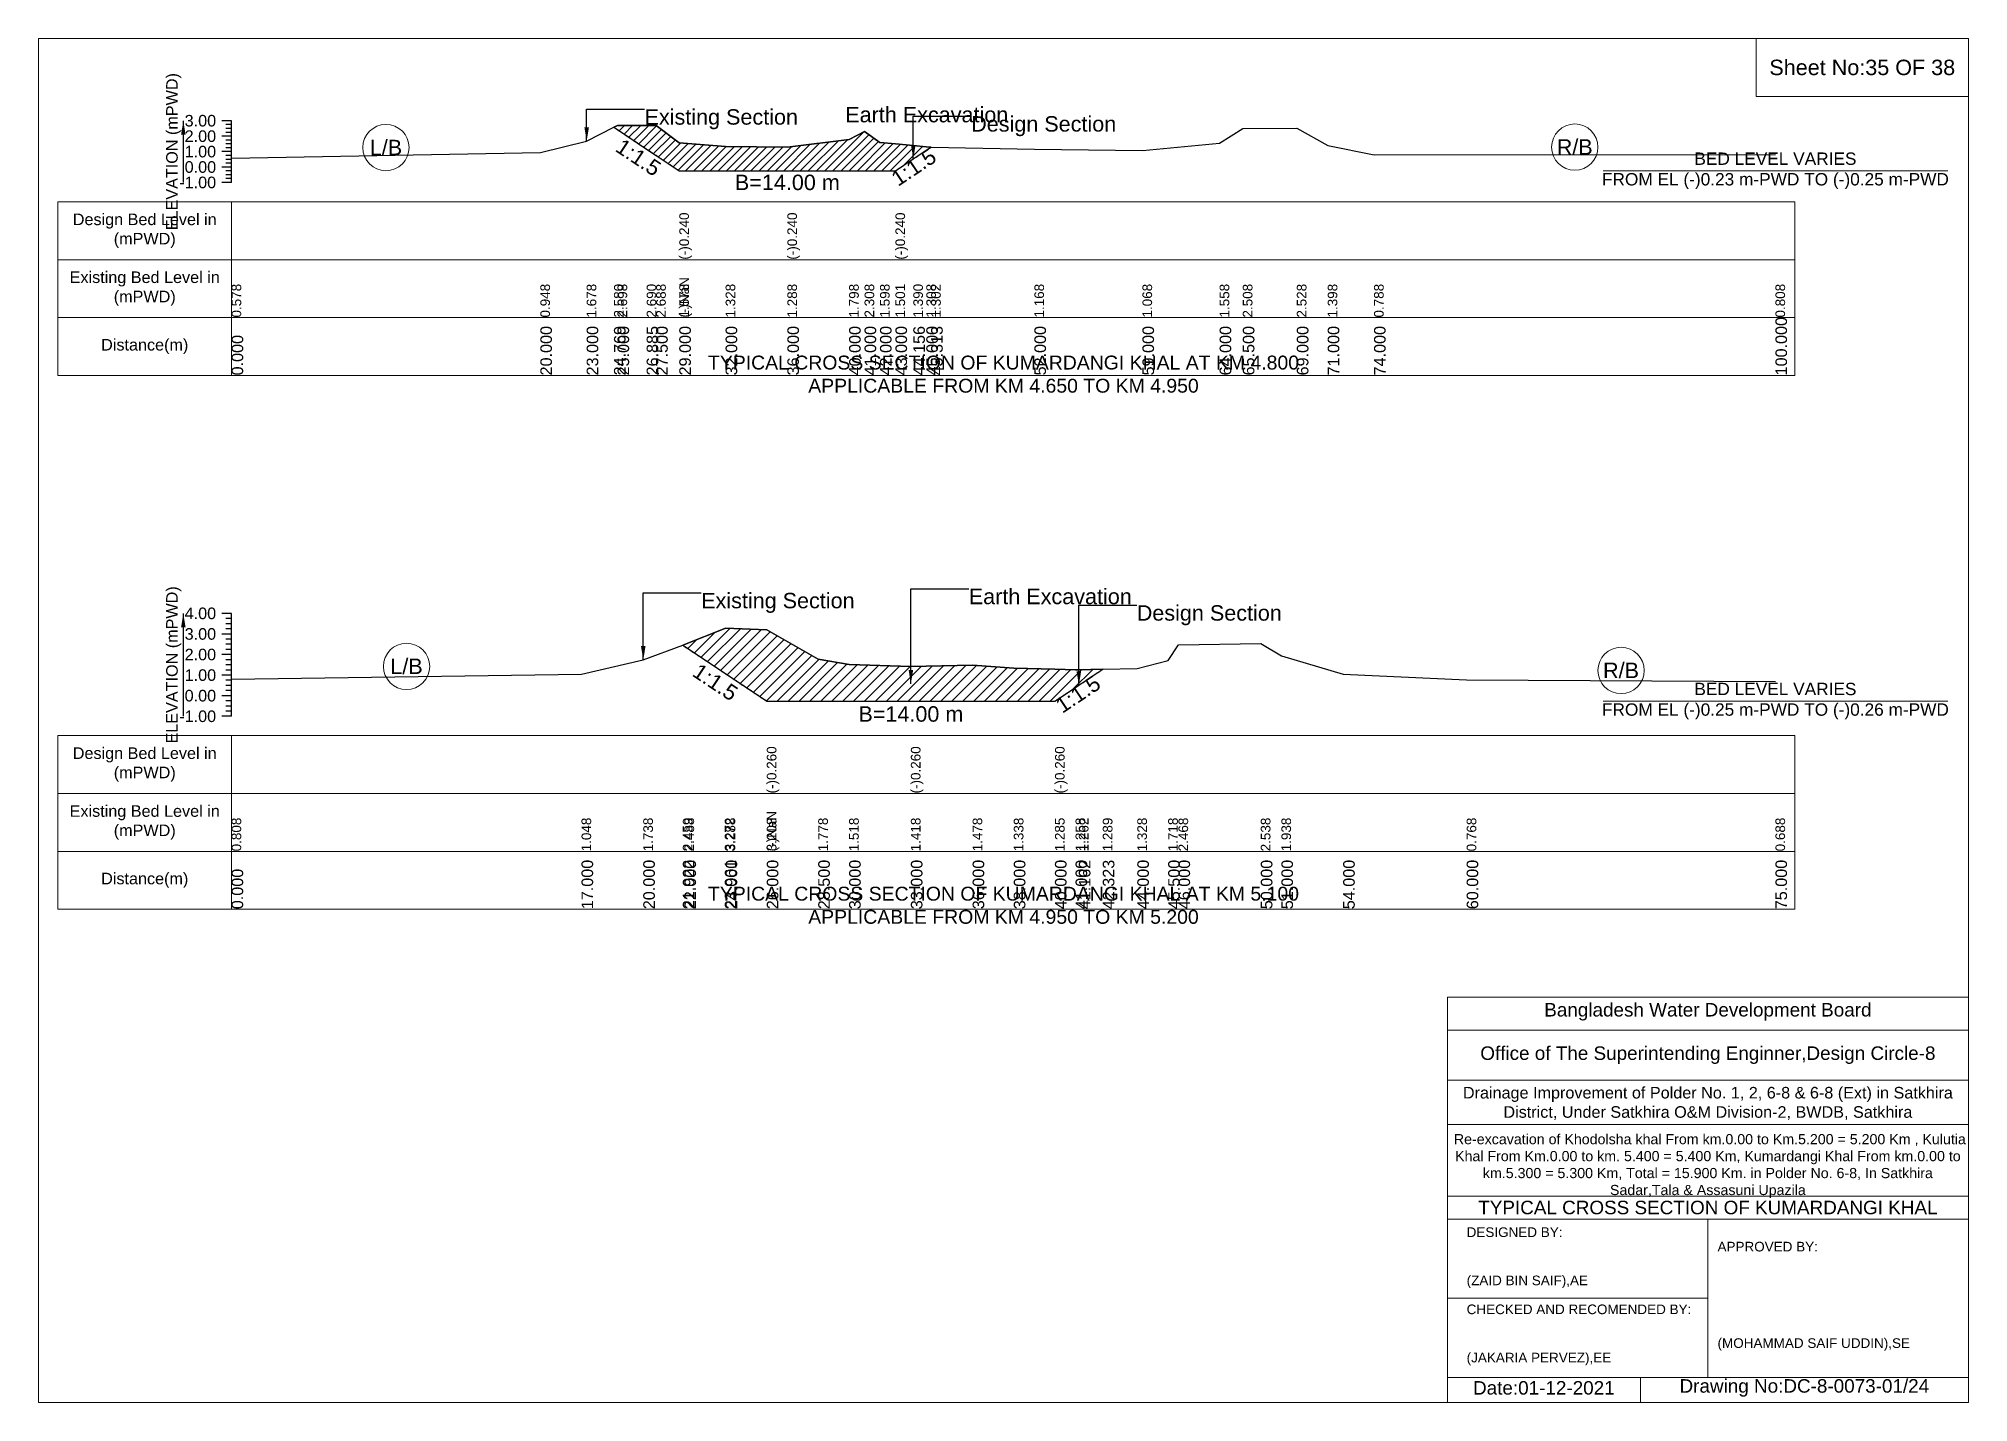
# Model space of a CAD drawing. Header units: inches. Extents: x 93000 to 476000, y -4242 to 0.
# Drawn here: x 440000 to 446000, y -4242 to 0 of the extents above; entities that cross this region are included whole.
import ezdxf

# ---------------------------------------------------------------- set-up
doc = ezdxf.new("R2010")
doc.units = ezdxf.units.IN
doc.header["$LTSCALE"] = 7
doc.header["$MEASUREMENT"] = 0
doc.linetypes.add('DASHED', pattern=[0.75, 0.5, -0.25])
for name, color, linetype, lineweight in [('Cross section Data Border', 7, 'Continuous', 9), ('Cross Section Labels', 7, 'Continuous', 9), ('Design_Bed_Level for Xsection', 7, 'DASHED', 25), ('Existing_Bed_Level for Xsection', 7, 'Continuous', 25), ('Long Section Labels', 7, 'Continuous', 9)]:
    doc.layers.add(name, color=color, linetype=linetype, lineweight=lineweight)
doc.styles.get("Standard").update_dxf_attribs({"font": 'arial.ttf'})
doc.dimstyles.get("Standard").update_dxf_attribs({"dimtxt": 0.18, "dimasz": 0.18, "dimexe": 0.18, "dimexo": 0.0625, "dimgap": 0.09, "dimtad": 0, "dimtih": 1, "dimtoh": 1, "dimdec": 4, "dimzin": 0, "dimdsep": 46, "dimtxsty": 'Standard', "dimcen": 0.09, "dimadec": 0, "dimazin": 0, "dimtfac": 1, "dimtdec": 4, "dimtofl": 0, "dimtmove": 0, "dimatfit": 3, "dimfxl": 1, "dimtolj": 1, "dimtzin": 0, "dimarcsym": 0})

msp = doc.modelspace()

# ---------------------------------------------------------------- texts
at = {"layer": 'Cross section Data Border', "attachment_point": 5}
for s, insert, char_height in [('Sheet No:35 OF 38', (445670, -90), 48), ('Bangladesh Water Development Board', (445190, -3027), 42), ('Office of The Superintending Enginner,Design Circle-8', (445190, -3162), 42)]:
    msp.add_mtext(s, dxfattribs=dict(at, insert=insert, char_height=char_height))
at = {"layer": 'Cross section Data Border'}
for s, insert, char_height, width, attachment_point in [('Design Bed Level in (mPWD)', (440330, -597.7), 36, 480, 5), ('Existing Bed Level in (mPWD)', (440330, -777.7), 36, 480, 5), ('Distance(m)', (440330, -957.7), 36, 480, 5), ('Design Bed Level in (mPWD)', (440330, -2258), 36, 480, 5), ('Existing Bed Level in (mPWD)', (440330, -2438), 36, 480, 5), ('Distance(m)', (440330, -2618), 36, 480, 5), ('Drainage Improvement of Polder No. 1, 2, 6-8 & 6-8 (Ext) in Satkhira District, Under Satkhira O&M Division-2, BWDB, Satkhira', (445190, -3312), 36, 1680, 5), (' Re-excavation of Khodolsha khal From km.0.00 to Km.5.200 = 5.200 Km , Kulutia Khal From Km.0.00 to km. 5.400 = 5.400 Km, Kumardangi Khal From km.0.00 to km.5.300 = 5.300 Km, Total = 15.900 Km. in Polder No. 6-8, In Satkhira Sadar,Tala & Assasuni Upazila', (445190, -3507), 31.6143, 1620, 5), ('TYPICAL CROSS SECTION OF KUMARDANGI KHAL', (445190, -3636), 42, 1680, 5), ('DESIGNED BY:^J^J^J(ZAID BIN SAIF),AE', (444440, -3792), 30, 840, 4), ('APPROVED BY:^J^J^J^J^J^J(MOHAMMAD SAIF UDDIN),SE', (445220, -3912), 30, 840, 4), ('CHECKED AND RECOMENDED BY:^J^J^J(JAKARIA PERVEZ),EE', (444440, -4032), 30, 840, 4), ('Date:01-12-2021', (444680, -4197), 42, 840, 5), ('Drawing No:DC-8-0073-01/24', (445490, -4197), 42, 1320, 5)]:
    msp.add_mtext(s, dxfattribs=dict(at, insert=insert, char_height=char_height, width=width, attachment_point=attachment_point))
at = {"layer": 'Cross Section Labels'}
for s, insert, char_height, attachment_point in [('Existing Section', (441884, -219.7), 48, 1), ('Earth Excavation', (442508, -212.5), 48, 1), ('Design Section', (442899.5, -241.3), 48, 1), ('L/B', (441080, -339.1), 48, 5), ('R/B', (444776, -337.4), 48, 5), ('BED LEVEL VARIES ^JFROM EL (-)0.23 m-PWD TO (-)0.25 m-PWD', (445400, -411.3), 38.4, 5), ('B=14.00 m', (442328, -423.3), 48, 2), ('TYPICAL CROSS SECTION OF KUMARDANGI KHAL AT KM 4.800^JAPPLICABLE FROM KM 4.650 TO KM 4.950', (443000, -1044), 43.2, 5), ('Existing Section', (442060, -1724), 48, 1), ('Earth Excavation', (442892, -1711.2), 48, 1), ('Design Section', (443414.3, -1762.4), 48, 1), ('L/B', (441144, -1952.6), 48, 5), ('R/B', (444920, -1965.4), 48, 5), ('BED LEVEL VARIES ^JFROM EL (-)0.25 m-PWD TO (-)0.26 m-PWD', (445400, -2060.7), 38.4, 5), ('B=14.00 m', (442712, -2076.7), 48, 2), ('TYPICAL CROSS SECTION OF KUMARDANGI KHAL AT KM 5.100^JAPPLICABLE FROM KM 4.950 TO KM 5.200', (443000, -2696), 43.2, 5)]:
    msp.add_mtext(s, dxfattribs=dict(at, insert=insert, char_height=char_height, attachment_point=attachment_point))
at = {"layer": 'Cross Section Labels', "char_height": 48, "attachment_point": 2}
for insert, rotation in [((441878.5, -349.6), 326.30993), ((442707.5, -380.3), 33.69007), ((442117.5, -1981.7), 326.30993), ((443218.3, -2019.1), 33.69007)]:
    msp.add_mtext('1:1.5', dxfattribs=dict(at, insert=insert, rotation=rotation))
at = {"layer": 'Existing_Bed_Level for Xsection', "char_height": 36, "attachment_point": 5, "rotation": 90}
for insert in [(440420, -351.7), (440420, -1948)]:
    msp.add_mtext('ELEVATION (mPWD)', dxfattribs=dict(at, insert=insert))
at = {"layer": 'Existing_Bed_Level for Xsection', "char_height": 36, "attachment_point": 6}
for s, insert in [('3.00', (440552, -255.7)), ('2.00', (440552, -303.7)), ('1.00', (440552, -351.7)), ('0.00', (440552, -399.7)), ('-1.00', (440552, -447.7)), ('4.00', (440552, -1788)), ('3.00', (440552, -1852)), ('2.00', (440552, -1916)), ('1.00', (440552, -1980)), ('0.00', (440552, -2044)), ('-1.00', (440552, -2108))]:
    msp.add_mtext(s, dxfattribs=dict(at, insert=insert))
at = {"layer": 'Long Section Labels', "attachment_point": 1, "rotation": 90}
for s, insert, char_height in [('(-)0.240', (441992, -687.7), 30), ('(-)0.240', (442328, -687.7), 30), ('(-)0.240', (442664, -687.7), 30), ('0.578', (440600, -867.7), 30), ('0.948', (441560, -867.7), 30), ('1.678', (441704, -867.7), 30), ('2.580', (441788.9, -867.7), 30), ('2.698', (441800, -867.7), 30), ('2.690', (441890.5, -867.7), 30), ('2.688', (441920, -867.7), 30), ('(-)NaN', (441992, -867.7), 30), ('(-)NaN', (441992, -867.7), 30), ('(-)NaN', (441992, -867.7), 30), ('1.578', (441992, -867.7), 30), ('1.578', (441992, -867.7), 30), ('1.328', (442136, -867.7), 30), ('1.288', (442328, -867.7), 30), ('1.288', (442328, -867.7), 30), ('1.798', (442520, -867.7), 30), ('2.308', (442568, -867.7), 30), ('1.598', (442616, -867.7), 30), ('1.501', (442664, -867.7), 30), ('1.501', (442664, -867.7), 30), ('1.390', (442719.5, -867.7), 30), ('1.308', (442760, -867.7), 30), ('1.302', (442775, -867.7), 30), ('1.168', (443096, -867.7), 30), ('1.068', (443432, -867.7), 30), ('1.558', (443672, -867.7), 30), ('2.508', (443744, -867.7), 30), ('2.528', (443912, -867.7), 30), ('1.398', (444008, -867.7), 30), ('0.788', (444152, -867.7), 30), ('0.808', (445400, -867.7), 30), ('20.000', (441560, -1047.7), 36), ('23.000', (441704, -1047.7), 36), ('24.769', (441788.9, -1047.7), 36), ('25.000', (441800, -1047.7), 36), ('26.885', (441890.5, -1047.7), 36), ('27.500', (441920, -1047.7), 36), ('29.000', (441992, -1047.7), 36), ('29.000', (441992, -1047.7), 36), ('29.000', (441992, -1047.7), 36), ('32.000', (442136, -1047.7), 36), ('36.000', (442328, -1047.7), 36), ('36.000', (442328, -1047.7), 36), ('36.000', (442328, -1047.7), 36), ('40.000', (442520, -1047.7), 36), ('41.000', (442568, -1047.7), 36), ('42.000', (442616, -1047.7), 36), ('43.000', (442664, -1047.7), 36), ('43.000', (442664, -1047.7), 36), ('43.000', (442664, -1047.7), 36), ('44.156', (442719.5, -1047.7), 36), ('45.000', (442760, -1047.7), 36), ('45.313', (442775, -1047.7), 36), ('52.000', (443096, -1047.7), 36), ('59.000', (443432, -1047.7), 36), ('64.000', (443672, -1047.7), 36), ('65.500', (443744, -1047.7), 36), ('69.000', (443912, -1047.7), 36), ('71.000', (444008, -1047.7), 36), ('74.000', (444152, -1047.7), 36), ('100.000', (445400, -1047.7), 36), ('0.000', (440600, -1047.7), 36), ('(-)0.260', (442264, -2348), 30), ('(-)0.260', (442712, -2348), 30), ('(-)0.260', (443160, -2348), 30), ('0.808', (440600, -2528), 30), ('1.048', (441688, -2528), 30), ('1.048', (441688, -2528), 30), ('1.738', (441880, -2528), 30), ('2.459', (442003, -2528), 30), ('2.488', (442008, -2528), 30), ('3.272', (442133.5, -2528), 30), ('3.288', (442136, -2528), 30), ('(-)NaN', (442264, -2528), 30), ('(-)NaN', (442264, -2528), 30), ('3.208', (442264, -2528), 30), ('3.208', (442264, -2528), 30), ('1.778', (442424, -2528), 30), ('1.518', (442520, -2528), 30), ('1.418', (442712, -2528), 30), ('1.418', (442712, -2528), 30), ('1.418', (442712, -2528), 30), ('1.478', (442904, -2528), 30), ('1.338', (443032, -2528), 30), ('1.285', (443160, -2528), 30), ('1.285', (443160, -2528), 30), ('1.258', (443224, -2528), 30), ('1.262', (443234.3, -2528), 30), ('1.289', (443308.7, -2528), 30), ('1.328', (443416, -2528), 30), ('1.718', (443512, -2528), 30), ('2.468', (443544, -2528), 30), ('2.538', (443800, -2528), 30), ('1.938', (443864, -2528), 30), ('0.768', (444440, -2528), 30), ('0.688', (445400, -2528), 30), ('17.000', (441688, -2708), 36), ('20.000', (441880, -2708), 36), ('21.922', (442003, -2708), 36), ('22.000', (442008, -2708), 36), ('23.961', (442133.5, -2708), 36), ('24.000', (442136, -2708), 36), ('26.000', (442264, -2708), 36), ('26.000', (442264, -2708), 36), ('26.000', (442264, -2708), 36), ('28.500', (442424, -2708), 36), ('30.000', (442520, -2708), 36), ('33.000', (442712, -2708), 36), ('33.000', (442712, -2708), 36), ('33.000', (442712, -2708), 36), ('36.000', (442904, -2708), 36), ('38.000', (443032, -2708), 36), ('40.000', (443160, -2708), 36), ('40.000', (443160, -2708), 36), ('40.000', (443160, -2708), 36), ('41.000', (443224, -2708), 36), ('41.162', (443234.3, -2708), 36), ('42.323', (443308.7, -2708), 36), ('44.000', (443416, -2708), 36), ('45.500', (443512, -2708), 36), ('46.000', (443544, -2708), 36), ('50.000', (443800, -2708), 36), ('51.000', (443864, -2708), 36), ('54.000', (444056, -2708), 36), ('60.000', (444440, -2708), 36), ('75.000', (445400, -2708), 36), ('0.000', (440600, -2708), 36)]:
    msp.add_mtext(s, dxfattribs=dict(at, insert=insert, char_height=char_height))

# ---------------------------------------------------------------- hatches: boundary and pattern name
at = {"layer": 'Existing_Bed_Level for Xsection'}
h = msp.add_hatch(dxfattribs=at)
h.set_pattern_fill('ANSI31', color=256, scale=144, style=0)
h.paths.add_polyline_path([(441788.9, -275.9), (441800, -283.3), (441890.5, -343.6), (441920, -363.3), (441992, -411.3), (442136, -411.3), (442328, -411.3), (442520, -411.3), (442568, -411.3), (442616, -411.3), (442664, -411.3), (442719.5, -374.3), (442760, -347.3), (442775, -337.3), (442760, -337), (442719.5, -333), (442664, -327.7), (442616, -323), (442568, -289), (442520, -313.4), (442328, -337.9), (442136, -336), (441992, -324), (441920, -270.7), (441890.5, -270.6), (441800, -270.2)])
h = msp.add_hatch(dxfattribs=at)
h.set_pattern_fill('ANSI31', color=256, scale=192, style=0)
h.paths.add_polyline_path([(442003, -1886.7), (442008, -1890), (442133.5, -1973.7), (442136, -1975.3), (442264, -2060.7), (442424, -2060.7), (442520, -2060.7), (442712, -2060.7), (442904, -2060.7), (443032, -2060.7), (443160, -2060.7), (443224, -2018), (443234.3, -2011.1), (443308.7, -1961.5), (443234.3, -1963.3), (443224, -1963.5), (443160, -1961.8), (443032, -1958.4), (442904, -1949.4), (442712, -1953.3), (442520, -1946.9), (442424, -1930.2), (442264, -1838.7), (442136, -1833.6), (442133.5, -1834.6), (442008, -1884.8)])

# ---------------------------------------------------------------- linework, layer by layer
at = {"layer": 'Cross section Data Border'}
for points in [[(440000, 0), (446000, 0), (446000, -4242), (440000, -4242)], [(445340, 0), (446000, 0), (446000, -180), (445340, -180)], [(440060, -507.7), (445460, -507.7), (445460, -1047.7), (440060, -1047.7)], [(440060, -2168), (445460, -2168), (445460, -2708), (440060, -2708)]]:
    msp.add_lwpolyline(points, close=True, dxfattribs=at)
for points in [[(440600, -507.7), (440600, -1047.7)], [(440060, -687.7), (445460, -687.7)], [(440060, -867.7), (445460, -867.7)], [(440600, -2168), (440600, -2708)], [(440060, -2348), (445460, -2348)], [(440060, -2528), (445460, -2528)], [(444380, -4242), (444380, -2982), (446000, -2982)], [(444380, -3084), (446000, -3084)], [(444380, -3240), (446000, -3240)], [(444380, -3378), (446000, -3378)], [(444380, -3600), (446000, -3600)], [(444380, -3672), (446000, -3672)], [(445190, -3672), (445190, -4164)], [(444380, -3918), (445190, -3918)], [(444380, -4164), (446000, -4164)], [(444980, -4164), (444980, -4242)]]:
    msp.add_lwpolyline(points, dxfattribs=at)
at = {"layer": 'Cross Section Labels'}
for points in [[(444864.2, -411.3), (445935.8, -411.3)], [(444864.2, -2060.7), (445935.8, -2060.7)]]:
    msp.add_lwpolyline(points, dxfattribs=at)
for centre in [(441080, -339.1), (444776, -337.4), (441144, -1952.6), (444920, -1965.4)]:
    msp.add_circle(centre, 72, dxfattribs=at)
at = {"layer": 'Design_Bed_Level for Xsection'}
for points in [[(441788.9, -275.9), (441890.5, -343.6), (441992, -411.3), (442328, -411.3), (442664, -411.3), (442719.5, -374.3), (442775, -337.3)], [(442003, -1886.7), (442133.5, -1973.7), (442264, -2060.7), (442712, -2060.7), (443160, -2060.7), (443234.3, -2011.1), (443308.7, -1961.5)]]:
    msp.add_lwpolyline(points, dxfattribs=at)
at = {"layer": 'Existing_Bed_Level for Xsection'}
for points in [[(440600, -255.7), (440570, -255.7)], [(440600, -267.7), (440582, -267.7)], [(440600, -279.7), (440582, -279.7)], [(440600, -291.7), (440582, -291.7)], [(440600, -447.7), (440600, -399.7), (440600, -351.7), (440600, -303.7), (440600, -255.7)], [(440600, -372), (441560, -354.2), (441704, -319.2), (441788.9, -275.9), (441800, -270.2), (441890.5, -270.6), (441920, -270.7), (441992, -324), (441992, -324), (442136, -336), (442328, -337.9), (442328, -337.9), (442520, -313.4), (442568, -289), (442616, -323), (442664, -327.7), (442664, -327.7), (442719.5, -333), (442760, -337), (442775, -337.3), (443096, -343.7), (443432, -348.5), (443672, -325), (443744, -279.4), (443912, -278.4), (444008, -332.6), (444152, -361.9), (445400, -361)], [(440600, -303.7), (440570, -303.7)], [(440600, -351.7), (440570, -351.7)], [(440600, -315.7), (440582, -315.7)], [(440600, -327.7), (440582, -327.7)], [(440600, -339.7), (440582, -339.7)], [(440600, -399.7), (440570, -399.7)], [(440600, -363.7), (440582, -363.7)], [(440600, -375.7), (440582, -375.7)], [(440600, -387.7), (440582, -387.7)], [(440600, -411.7), (440582, -411.7)], [(440600, -447.7), (440570, -447.7)], [(440600, -423.7), (440582, -423.7)], [(440600, -435.7), (440582, -435.7)], [(440600, -1788), (440570, -1788)], [(440600, -2108), (440600, -2044), (440600, -1980), (440600, -1916), (440600, -1852), (440600, -1788)], [(440600, -1852), (440570, -1852)], [(440600, -1804), (440582, -1804)], [(440600, -1820), (440582, -1820)], [(440600, -1836), (440582, -1836)], [(440600, -1992.3), (441688, -1977), (441880, -1932.8), (442003, -1886.7), (442008, -1884.8), (442133.5, -1834.6), (442136, -1833.6), (442264, -1838.7), (442264, -1838.7), (442424, -1930.2), (442520, -1946.9), (442712, -1953.3), (442712, -1953.3), (442904, -1949.4), (443032, -1958.4), (443160, -1961.8), (443160, -1961.8), (443224, -1963.5), (443234.3, -1963.3), (443308.7, -1961.5), (443416, -1959), (443512, -1934.1), (443544, -1886.1), (443800, -1881.6), (443864, -1920), (444056, -1977), (444440, -1994.9), (445400, -2000)], [(440600, -1916), (440570, -1916)], [(440600, -1868), (440582, -1868)], [(440600, -1884), (440582, -1884)], [(440600, -1900), (440582, -1900)], [(440600, -1932), (440582, -1932)], [(440600, -1948), (440582, -1948)], [(440600, -1964), (440582, -1964)], [(440600, -1980), (440570, -1980)], [(440600, -1996), (440582, -1996)], [(440600, -2012), (440582, -2012)], [(440600, -2028), (440582, -2028)], [(440600, -2044), (440570, -2044)], [(440600, -2060), (440582, -2060)], [(440600, -2076), (440582, -2076)], [(440600, -2092), (440582, -2092)], [(440600, -2108), (440570, -2108)]]:
    msp.add_lwpolyline(points, dxfattribs=at)
for points in [[(441788.9, -275.9), (441800, -283.3), (441890.5, -343.6), (441920, -363.3), (441992, -411.3), (441992, -411.3), (442136, -411.3), (442328, -411.3), (442328, -411.3), (442520, -411.3), (442568, -411.3), (442616, -411.3), (442664, -411.3), (442664, -411.3), (442719.5, -374.3), (442760, -347.3), (442775, -337.3), (442775, -337.3), (442775, -337.3), (442760, -337), (442719.5, -333), (442664, -327.7), (442664, -327.7), (442616, -323), (442568, -289), (442520, -313.4), (442328, -337.9), (442328, -337.9), (442136, -336), (441992, -324), (441992, -324), (441920, -270.7), (441890.5, -270.6), (441800, -270.2)], [(442003, -1886.7), (442003, -1886.7), (442008, -1890), (442133.5, -1973.7), (442136, -1975.3), (442264, -2060.7), (442264, -2060.7), (442424, -2060.7), (442520, -2060.7), (442712, -2060.7), (442712, -2060.7), (442904, -2060.7), (443032, -2060.7), (443160, -2060.7), (443160, -2060.7), (443224, -2018), (443234.3, -2011.1), (443308.7, -1961.5), (443234.3, -1963.3), (443224, -1963.5), (443160, -1961.8), (443160, -1961.8), (443032, -1958.4), (442904, -1949.4), (442712, -1953.3), (442712, -1953.3), (442520, -1946.9), (442424, -1930.2), (442264, -1838.7), (442264, -1838.7), (442136, -1833.6), (442133.5, -1834.6), (442008, -1884.8), (442003, -1886.7)]]:
    msp.add_lwpolyline(points, close=True, dxfattribs=at)

msp.set_redraw_order([(e.dxf.handle, doc.entitydb.next_handle()) for e in msp.query("TEXT MTEXT ATTDEF DIMENSION ARC_DIMENSION")])  # texts and dimensions are drawn at this point

# ---------------------------------------------------------------- leaders
at = {"layer": 'Cross Section Labels', "annotation_type": 0, "has_hookline": 1, "hookline_direction": 0}
for points, text_width in [([(441704, -319.2), (441704, -219.7), (441883.9, -219.7)], 467.2), ([(442719.5, -374.3), (442719.5, -241.3), (442899.4, -241.3)], 441.2), ([(441880, -1932.8), (441880, -1724), (442059.9, -1724)], 467.2), ([(442712, -2007), (442712, -1711.2), (442891.9, -1711.2)], 497), ([(443234.3, -2011.1), (443234.3, -1762.4), (443414.3, -1762.4)], 441.2)]:
    msp.add_leader(points, dimstyle='Standard', override={"dimasz": 43.2}, dxfattribs=dict(at, text_width=text_width))
at = {"layer": 'Existing_Bed_Level for Xsection'}
for points in [[(440450, -255.7), (440450, -447.7)], [(440450, -1788), (440450, -2108)]]:
    msp.add_leader(points, dimstyle='Standard', override={"dimasz": 43.2}, dxfattribs=at)

doc.saveas('drawing.dxf')
